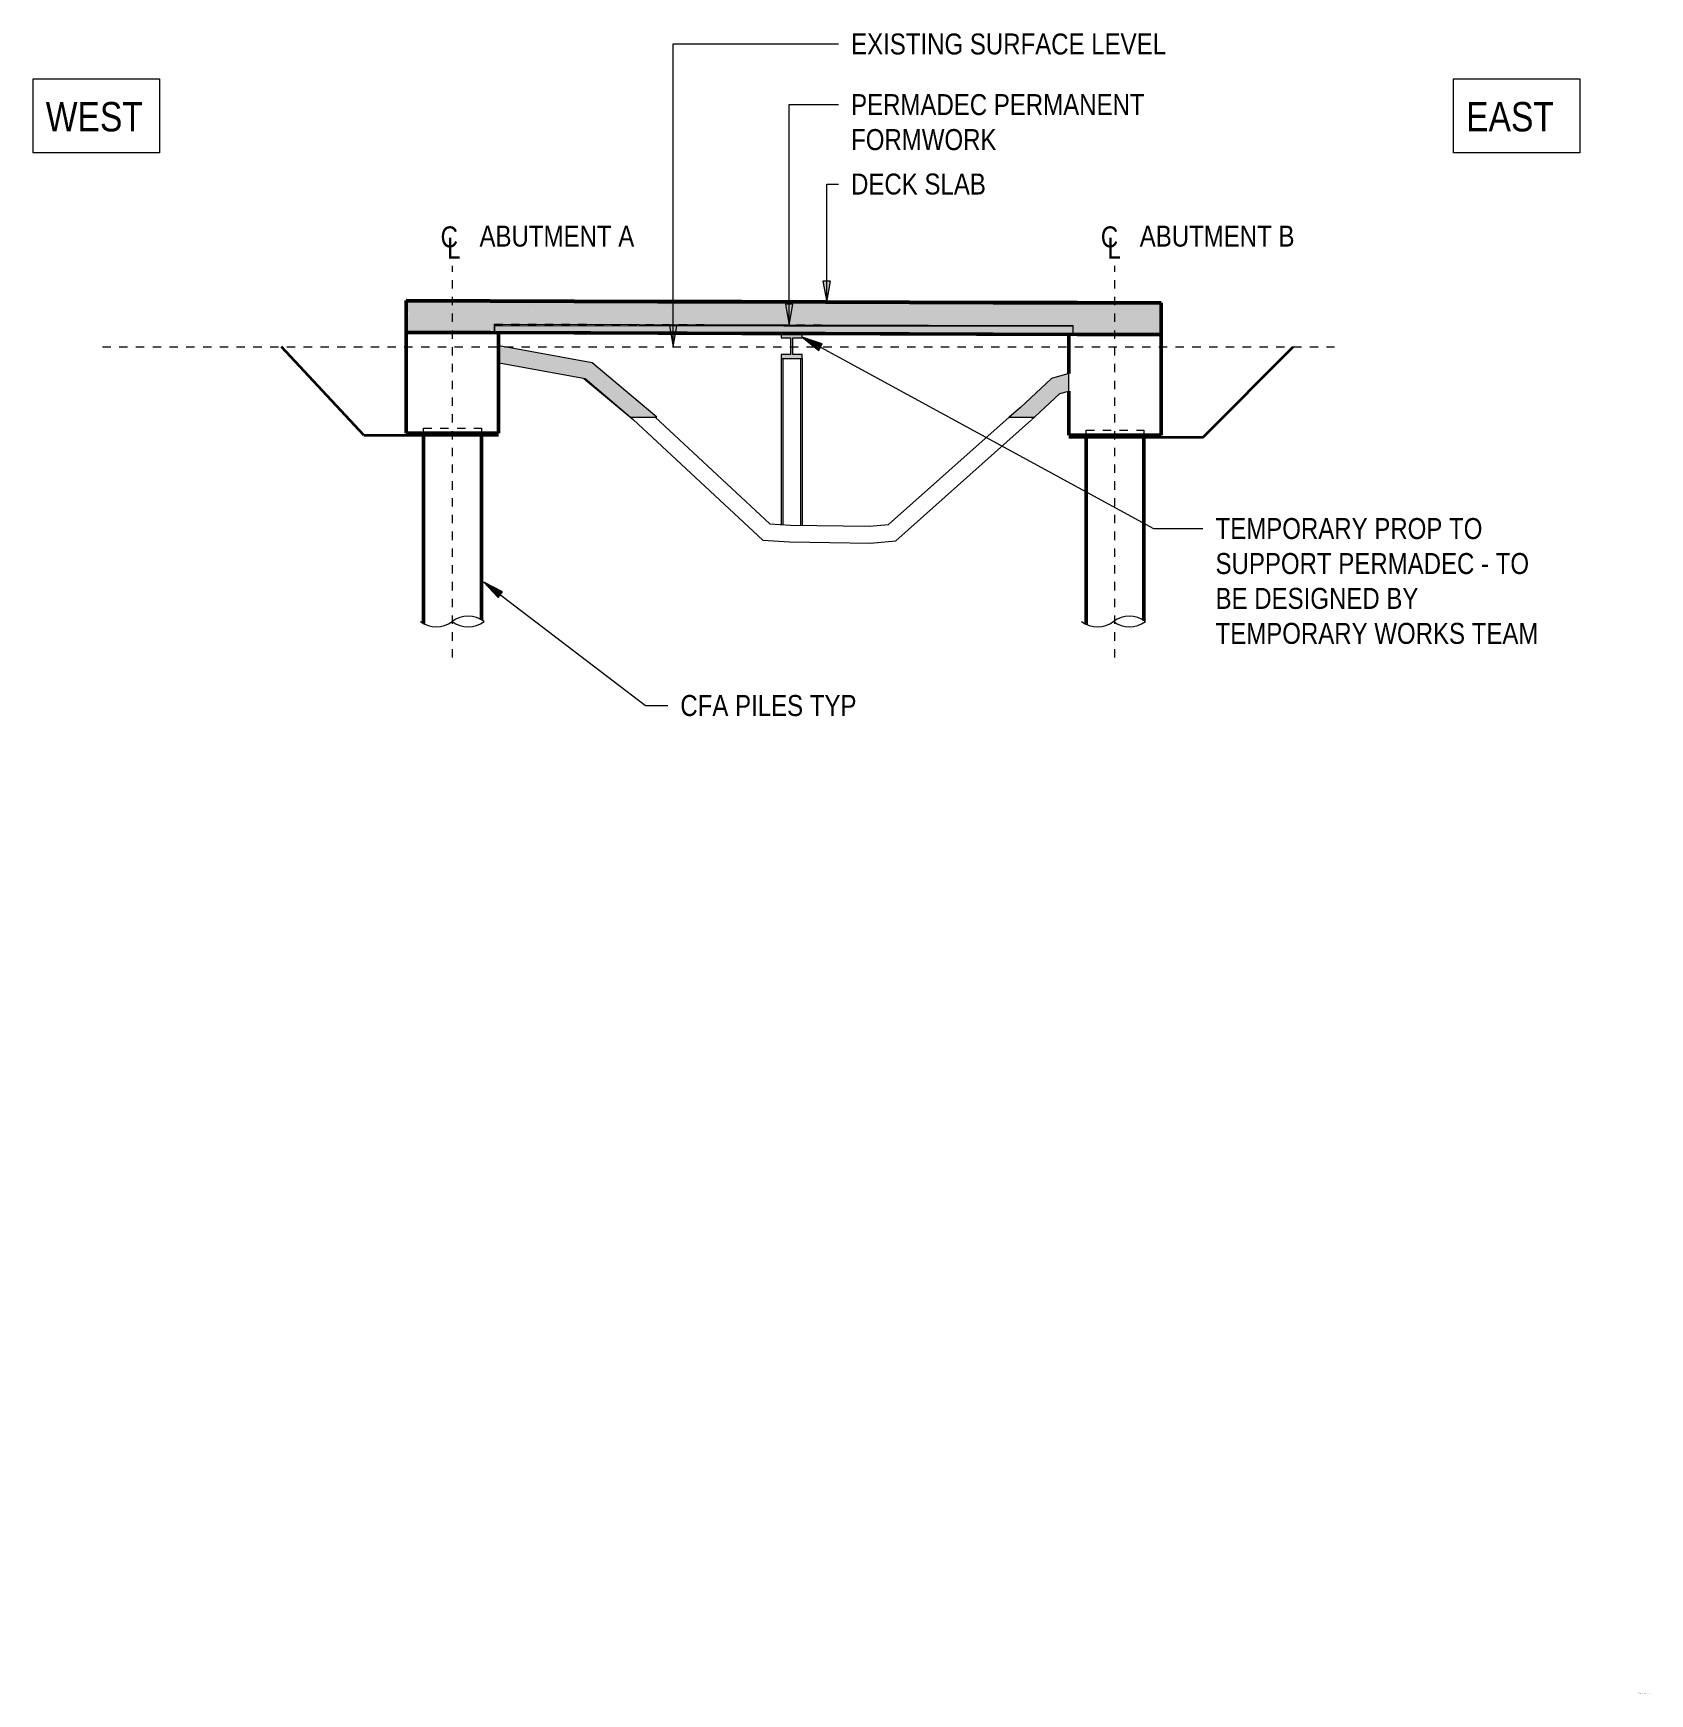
# Model space of a CAD drawing. Header units: metres. Extents: x 564 to 760, y 3 to 1698.
# Drawn here: x 740.63 to 759.9, y 2.66 to 22.46 of the extents above; entities that cross this region are included whole.
import ezdxf

# ---------------------------------------------------------------- set-up
doc = ezdxf.new("R2010")
doc.units = ezdxf.units.M
doc.linetypes.add('JacobsDash', pattern=[0.0045, 0.003, -0.0015])
doc.linetypes.add('JacobsGridLine', pattern=[0.0145, 0.01, -0.001, 0.0025, -0.001])
for name, color, linetype, lineweight in [('BRIDGE-ABUTMENT-CONC', 7, 'Continuous', 40), ('BRIDGE-FRAMING-LINE-18-HID', 7, 'JacobsDash', 18), ('D-BDGE', 7, 'Continuous', 13), ('D-BDGE-18-SOLID', 7, 'Continuous', 9), ('D-BDGE-FLOOR', 7, 'Continuous', 40), ('D-BDGE-FLOOR-HID', 7, 'JacobsDash', 18), ('D-BDGE-FLOOR-PAT', 7, 'Continuous', 40), ('D-BDGE-FNDN-LINES-18-HID', 7, 'JacobsDash', 18), ('D-BDGE-FNDN-PILE-CONC', 7, 'Continuous', 40), ('D-BDGE-LINE', 7, 'Continuous', 9), ('D-ENHA-GEN-LINE', 7, 'Continuous', 9), ('D-ENHA-GEN-LINE-GRIDS', 7, 'Continuous', 9), ('D-ENHA-TEXT', 7, 'Continuous', 9)]:
    doc.layers.add(name, color=color, linetype=linetype, lineweight=lineweight)
doc.layers.add('D-BDGE-FRAMING', color=7, linetype='Continuous', lineweight=13, true_color=0x8c8cc6)
doc.styles.add('Arial Narrow_2', font='ARIALN.TTF', dxfattribs={"height": 0.25})
doc.styles.add('Arial Narrow_3', font='ARIALN.TTF', dxfattribs={"height": 0.35})
doc.styles.add('Arial Narrow_4', font='ARIALN.TTF', dxfattribs={"height": 0.0035})
doc.styles.add('Arial Narrow_5', font='ARIALN.TTF', dxfattribs={"height": 0.005})

msp = doc.modelspace()

# ---------------------------------------------------------------- texts
at = {"layer": 'D-ENHA-GEN-LINE', "char_height": 0.25, "attachment_point": 1, "style": 'Arial Narrow_2', "bg_fill": 3, "box_fill_scale": 1, "bg_fill_color": 256, "bg_fill_true_color": 13158600, "bg_fill_transparency": 0}
for s, insert in [('ABUTMENT A', (745.948, 20.163)), ('ABUTMENT B', (753.821, 20.163))]:
    msp.add_mtext(s, dxfattribs=dict(at, insert=insert))
at = {"layer": 'D-ENHA-TEXT', "attachment_point": 1, "bg_fill": 3, "box_fill_scale": 1, "bg_fill_color": 256, "bg_fill_true_color": 13158600, "bg_fill_transparency": 0}
for s, insert, char_height, style in [('EXISTING SURFACE LEVEL', (750.379, 22.454), 0.25, 'Arial Narrow_2'), ('PERMADEC PERMANENT ', (750.379, 21.731), 0.25, 'Arial Narrow_2'), ('FORMWORK', (750.379, 21.314), 0.25, 'Arial Narrow_2'), ('DECK SLAB', (750.379, 20.784), 0.25, 'Arial Narrow_2'), ('TEMPORARY PROP TO ', (754.725, 16.676), 0.25, 'Arial Narrow_2'), ('SUPPORT PERMADEC - TO ', (754.725, 16.259), 0.25, 'Arial Narrow_2'), ('BE DESIGNED BY ', (754.725, 15.843), 0.25, 'Arial Narrow_2'), ('TEMPORARY WORKS TEAM ', (754.725, 15.426), 0.25, 'Arial Narrow_2'), ('CFA PILES TYP', (748.343, 14.566), 0.25, 'Arial Narrow_2'), ('1.', (759.767, 2.66), 0.0035, 'Arial Narrow_4')]:
    msp.add_mtext(s, dxfattribs=dict(at, insert=insert, char_height=char_height, style=style))

# ---------------------------------------------------------------- blocks, each defined once
blk = doc.blocks.new('01_SFO_FRP_Pile_CastInPlace_CS - CAST-IN-PLACE PILE - 0750-7668704-SECTION-STAGE A3')
at = {"layer": 'D-BDGE-FNDN-LINES-18-HID'}
for p, q in [((-580.892, 17.664), (-580.892, 17.723)), ((-580.892, 17.723), (-580.202, 17.723)), ((-580.202, 17.723), (-580.202, 17.664))]:
    blk.add_line(p, q, dxfattribs=at)
at = {"layer": 'D-BDGE-FNDN-PILE-CONC', "lineweight": 50}
for p, q in [((-580.892, 15.41), (-580.892, 17.664)), ((-580.202, 17.664), (-580.202, 15.453))]:
    blk.add_line(p, q, dxfattribs=at)
blk = doc.blocks.new('01_SFO_FRP_Pile_CastInPlace_CS - CAST-IN-PLACE PILE - 0750-V2-SECTION-STAGE A3')
at = {"layer": 'D-BDGE-FNDN-LINES-18-HID'}
for p, q in [((-588.793, 17.689), (-588.793, 17.749)), ((-588.793, 17.749), (-588.102, 17.749)), ((-588.102, 17.749), (-588.102, 17.689))]:
    blk.add_line(p, q, dxfattribs=at)
at = {"layer": 'D-BDGE-FNDN-PILE-CONC', "lineweight": 50}
for p, q in [((-588.793, 15.419), (-588.793, 17.689)), ((-588.102, 17.689), (-588.102, 15.462))]:
    blk.add_line(p, q, dxfattribs=at)
blk = doc.blocks.new('07_STR_DPS_PermadecPanel - 07_STR_DPS_PermadecPanel-5973117-SECTION-STAGE A3')
at = {"layer": 'D-BDGE-FRAMING', "linetype": 'JacobsDash', "lineweight": 18, "true_color": 0xc0c0c0}
blk.add_hatch(color=9, dxfattribs=at).paths.add_polyline_path([(-583.997, 18.875), (-583.998, 18.876), (-583.998, 18.875)])
at = {"layer": 'BRIDGE-FRAMING-LINE-18-HID'}
for p, q in [((-587.948, 18.893), (-587.947, 18.986)), ((-587.948, 18.893), (-587.948, 18.893)), ((-587.948, 18.893), (-587.948, 18.893)), ((-587.947, 18.986), (-587.947, 18.987)), ((-587.947, 18.987), (-587.947, 18.987)), ((-587.947, 18.987), (-586.321, 18.982)), ((-587.947, 18.986), (-586.504, 18.982))]:
    blk.add_line(p, q, dxfattribs=at)
at = {"layer": 'D-BDGE-FRAMING', "color": 7, "lineweight": 50}
for p, q in [((-587.948, 18.893), (-587.948, 18.887)), ((-587.948, 18.887), (-581.048, 18.866)), ((-581.048, 18.866), (-581.048, 18.867))]:
    blk.add_line(p, q, dxfattribs=at)
blk = doc.blocks.new('07_STR_DPS_PermadecPanel - 07_STR_DPS_PermadecPanel-V3-SECTION-STAGE A3')
at = {"layer": 'BRIDGE-FRAMING-LINE-18-HID'}
for p, q in [((-587.948, 18.891), (-587.948, 18.895)), ((-587.948, 18.893), (-587.948, 18.893)), ((-587.948, 18.891), (-587.948, 18.89)), ((-587.947, 18.989), (-587.947, 18.99)), ((-587.947, 18.99), (-587.947, 18.99)), ((-587.947, 18.99), (-581.047, 18.969)), ((-587.947, 18.988), (-587.947, 18.989)), ((-587.947, 18.989), (-587.947, 18.989)), ((-587.947, 18.989), (-587.947, 18.989)), ((-587.947, 18.989), (-582.647, 18.972)), ((-587.947, 18.989), (-581.047, 18.968)), ((-587.947, 18.987), (-587.947, 18.988)), ((-587.947, 18.988), (-587.947, 18.988)), ((-587.947, 18.988), (-587.947, 18.988)), ((-587.947, 18.988), (-584.477, 18.977)), ((-587.947, 18.988), (-582.83, 18.973)), ((-587.947, 18.987), (-587.947, 18.987)), ((-587.947, 18.987), (-584.66, 18.977)), ((-581.047, 18.969), (-581.047, 18.968))]:
    blk.add_line(p, q, dxfattribs=at)
blk = doc.blocks.new('CS_DET_Pile-Column_BreakLine - CS_Tubular BreakLine-5483456-SECTION-STAGE A3')
at = {"layer": 'D-BDGE-LINE', "lineweight": 18}
for centre, start, end in [((-588.26, 15.19), 52.9573, 127.0427), ((-588.64, 15.694), 232.9573, 307.0427), ((-588.26, 15.694), 232.9573, 307.0427)]:
    blk.add_arc(centre, 0.315, start, end, dxfattribs=at)
blk = doc.blocks.new('CS_Annot_Centreline Symbol1 - CS_Annot_Centreline Symbol-5309845-SECTION-STAGE A3')
at = {"layer": 'D-ENHA-GEN-LINE', "char_height": 0.25, "attachment_point": 1, "style": 'Arial Narrow_2'}
for s, insert, width in [('C  ', (-588.589, 20.154), 0.44093), ('L', (-588.511, 20.02), 0.1924)]:
    blk.add_mtext(s, dxfattribs=dict(at, insert=insert, width=width))

# ---------------------------------------------------------------- hatches: boundary and pattern name
at = {"layer": 'BRIDGE-ABUTMENT-CONC', "true_color": 0xc0c0c0}
for points in [[(745.51, 18.889), (745.075, 18.89), (745.075, 18.889), (745.308, 18.889)], [(753.698, 18.864), (752.975, 18.866), (752.975, 18.864), (753.075, 18.864)], [(752.975, 18.399), (752.975, 18.399), (752.975, 18.399)]]:
    msp.add_hatch(color=9, dxfattribs=at).paths.add_polyline_path(points)
at = {"layer": 'D-BDGE-FLOOR-PAT', "true_color": 0xc0c0c0}
msp.add_hatch(color=9, dxfattribs=at).paths.add_polyline_path([(754.075, 19.238), (754.075, 19.242), (745.075, 19.269), (745.075, 19.265), (752.075, 19.244), (752.29, 19.243), (754.075, 19.238)])
h = msp.add_hatch(color=9, dxfattribs=at)
h.paths.add_polyline_path([(754.075, 18.864), (754.075, 19.238), (745.075, 19.265), (745.075, 19.135), (745.101, 19.131), (745.101, 19.188), (750.485, 19.188), (750.485, 19.008), (745.101, 19.009), (745.101, 19.078), (745.075, 19.072), (745.075, 18.89), (745.79, 18.889), (746.125, 18.889), (746.126, 18.986), (753.026, 18.968), (753.026, 18.867), (751.327, 18.871), (753.698, 18.864)])
h.paths.add_polyline_path([(749.545, 18.876), (749.545, 18.876), (749.401, 18.877)])
at = {"layer": 'D-BDGE-LINE', "true_color": 0xc0c0c0}
h = msp.add_hatch(color=9, dxfattribs=at)
h.paths.add_polyline_path([(747.234, 19.008), (750.485, 19.008), (750.485, 19.188), (745.101, 19.188), (745.101, 19.131), (745.127, 19.125), (745.154, 19.117), (745.164, 19.112), (745.168, 19.109), (745.17, 19.104), (745.168, 19.099), (745.163, 19.096), (745.157, 19.092), (745.138, 19.086), (745.117, 19.081), (745.101, 19.077), (745.101, 19.008), (747.114, 19.008)])
h.paths.add_polyline_path([(749.861, 19.032), (749.72, 19.033), (749.632, 19.036), (749.604, 19.036), (749.473, 19.043), (749.401, 19.049), (749.342, 19.054), (749.31, 19.059), (749.261, 19.066), (749.23, 19.073), (749.208, 19.081), (749.198, 19.087), (749.197, 19.095), (749.208, 19.104), (749.231, 19.111), (749.281, 19.121), (749.337, 19.128), (749.401, 19.134), (749.483, 19.14), (749.56, 19.143), (749.643, 19.146), (749.734, 19.147), (749.762, 19.147), (749.894, 19.146), (750.003, 19.143), (750.078, 19.14), (750.123, 19.137), (750.181, 19.133), (750.259, 19.126), (750.284, 19.123), (750.333, 19.116), (750.38, 19.106), (750.397, 19.101), (750.411, 19.093), (750.413, 19.085), (750.403, 19.076), (750.38, 19.069), (750.346, 19.061), (750.3, 19.054), (750.245, 19.048), (750.18, 19.043), (750.075, 19.037), (750.003, 19.035), (749.876, 19.033)])
h.paths.add_polyline_path([(748.087, 19.038), (747.917, 19.04), (747.836, 19.043), (747.767, 19.046), (747.69, 19.051), (747.681, 19.052), (747.595, 19.06), (747.561, 19.064), (747.516, 19.071), (747.474, 19.081), (747.459, 19.087), (747.449, 19.096), (747.45, 19.103), (747.468, 19.112), (747.498, 19.12), (747.538, 19.127), (747.602, 19.135), (747.657, 19.14), (747.753, 19.146), (747.836, 19.15), (747.924, 19.152), (748.017, 19.153), (748.077, 19.153), (748.197, 19.151), (748.276, 19.148), (748.346, 19.145), (748.422, 19.14), (748.476, 19.135), (748.528, 19.13), (748.575, 19.123), (748.615, 19.116), (748.641, 19.109), (748.657, 19.102), (748.665, 19.096), (748.663, 19.088), (748.649, 19.08), (748.623, 19.072), (748.585, 19.065), (748.536, 19.058), (748.438, 19.049), (748.363, 19.045), (748.295, 19.042), (748.19, 19.039), (748.173, 19.038)])
h.paths.add_polyline_path([(746.366, 19.043), (746.211, 19.045), (746.114, 19.047), (746.044, 19.05), (745.962, 19.055), (745.906, 19.059), (745.853, 19.065), (745.798, 19.072), (745.761, 19.078), (745.743, 19.082), (745.717, 19.09), (745.702, 19.098), (745.701, 19.106), (745.711, 19.114), (745.736, 19.123), (745.785, 19.132), (745.84, 19.139), (745.91, 19.146), (745.985, 19.151), (746.064, 19.154), (746.151, 19.157), (746.241, 19.158), (746.331, 19.158), (746.403, 19.157), (746.484, 19.155), (746.572, 19.152), (746.648, 19.147), (746.714, 19.142), (746.774, 19.136), (746.821, 19.13), (746.857, 19.123), (746.886, 19.117), (746.901, 19.112), (746.915, 19.104), (746.917, 19.096), (746.904, 19.087), (746.882, 19.079), (746.837, 19.07), (746.781, 19.063), (746.717, 19.057), (746.632, 19.051), (746.612, 19.05), (746.499, 19.046), (746.391, 19.044)])
h = msp.add_hatch(color=9, dxfattribs=at)
h.paths.add_polyline_path([(749.861, 19.032), (750.003, 19.035), (750.075, 19.037), (750.123, 19.04), (750.18, 19.043), (750.245, 19.048), (750.3, 19.054), (750.346, 19.061), (750.38, 19.069), (750.403, 19.076), (750.413, 19.085), (750.411, 19.093), (750.393, 19.102), (750.363, 19.11), (750.319, 19.118), (750.259, 19.126), (750.181, 19.133), (750.123, 19.137), (750.075, 19.14), (750.003, 19.143), (749.882, 19.146), (749.762, 19.147), (749.695, 19.147), (749.607, 19.145), (749.521, 19.142), (749.451, 19.138), (749.384, 19.133), (749.326, 19.127), (749.281, 19.121), (749.254, 19.116), (749.223, 19.109), (749.206, 19.102), (749.197, 19.094), (749.198, 19.087), (749.212, 19.079), (749.25, 19.069), (749.292, 19.061), (749.353, 19.053), (749.404, 19.048), (749.502, 19.041), (749.588, 19.037), (749.67, 19.034), (749.762, 19.033), (749.774, 19.033)])
h.paths.add_polyline_path([(748.087, 19.038), (748.235, 19.04), (748.321, 19.043), (748.388, 19.046), (748.463, 19.051), (748.512, 19.056), (748.564, 19.062), (748.606, 19.069), (748.626, 19.073), (748.652, 19.081), (748.664, 19.089), (748.665, 19.096), (748.653, 19.105), (748.629, 19.113), (748.593, 19.12), (748.524, 19.13), (748.462, 19.136), (748.391, 19.142), (748.296, 19.147), (748.213, 19.15), (748.137, 19.152), (748.075, 19.153), (747.952, 19.152), (747.868, 19.151), (747.787, 19.148), (747.712, 19.144), (747.65, 19.14), (747.595, 19.135), (747.548, 19.129), (747.51, 19.123), (747.489, 19.118), (747.462, 19.109), (747.45, 19.103), (747.449, 19.094), (747.459, 19.087), (747.482, 19.079), (747.532, 19.068), (747.587, 19.061), (747.655, 19.054), (747.729, 19.048), (747.792, 19.045), (747.906, 19.04), (747.994, 19.038), (748.077, 19.038)])
h.paths.add_polyline_path([(746.366, 19.043), (746.526, 19.046), (746.583, 19.049), (746.676, 19.054), (746.733, 19.058), (746.785, 19.063), (746.828, 19.069), (746.866, 19.076), (746.891, 19.082), (746.907, 19.088), (746.917, 19.097), (746.915, 19.104), (746.901, 19.112), (746.873, 19.12), (746.817, 19.13), (746.764, 19.137), (746.69, 19.144), (746.611, 19.149), (746.532, 19.153), (746.437, 19.156), (746.361, 19.158), (746.271, 19.158), (746.181, 19.157), (746.09, 19.155), (746.017, 19.152), (745.962, 19.149), (745.882, 19.143), (745.84, 19.139), (745.785, 19.132), (745.756, 19.127), (745.728, 19.12), (745.708, 19.112), (745.701, 19.106), (745.702, 19.098), (745.72, 19.089), (745.753, 19.08), (745.798, 19.072), (745.854, 19.065), (745.929, 19.058), (746.009, 19.052), (746.09, 19.048), (746.169, 19.046), (746.271, 19.044), (746.331, 19.043)])
h.paths.add_polyline_path([(745.101, 19.078), (745.138, 19.086), (745.158, 19.093), (745.168, 19.099), (745.169, 19.101), (745.169, 19.106), (745.168, 19.109), (745.161, 19.114), (745.145, 19.12), (745.127, 19.125), (745.101, 19.13), (745.101, 19.08)])
at = {"layer": 'D-BDGE-LINE', "true_color": 0xc7ffc7}
msp.add_hatch(color=254, dxfattribs=at).paths.add_polyline_path([(753.026, 18.867), (753.026, 18.968), (746.126, 18.986), (746.126, 18.887), (752.975, 18.867)])
at = {"layer": 'D-BDGE-LINE', "true_color": 0xd8d8d8}
for points in [[(749.545, 18.577), (749.795, 18.577), (749.795, 18.627), (749.685, 18.627), (749.685, 18.827), (749.795, 18.827), (749.795, 18.876), (749.545, 18.875), (749.545, 18.827), (749.655, 18.827), (749.655, 18.627), (749.545, 18.627)], [(749.795, 18.876), (749.795, 18.876), (749.792, 18.876)]]:
    msp.add_hatch(color=254, dxfattribs=at).paths.add_polyline_path(points)
at = {"layer": 'D-BDGE-LINE', "true_color": 0xc0c0c0}
h = msp.add_hatch(color=9, dxfattribs=at)
h.paths.add_polyline_path([(752.29, 17.878), (752.565, 17.878), (752.869, 18.16), (752.975, 18.191), (752.975, 18.399), (752.768, 18.339), (752.398, 17.996), (752.265, 17.878)])
h.paths.add_polyline_path([(748.064, 17.878), (747.291, 18.527), (746.184, 18.729), (746.184, 18.526), (747.208, 18.339), (747.749, 17.878)])
at = {"layer": 'D-ENHA-TEXT'}
for points in [[(750.088, 19.25), (750.132, 19.5), (750.044, 19.5)], [(749.642, 18.975), (749.686, 19.225), (749.597, 19.225)], [(748.256, 18.717), (748.3, 18.967), (748.212, 18.967)], [(749.795, 18.834), (749.993, 18.676), (750.036, 18.753)], [(745.998, 15.913), (746.17, 15.727), (746.224, 15.797)]]:
    msp.add_hatch(color=256, dxfattribs=at).paths.add_polyline_path(points)

# ---------------------------------------------------------------- linework, layer by layer
at = {"layer": 'BRIDGE-ABUTMENT-CONC', "lineweight": 50}
for p, q in [((745.075, 17.693), (745.075, 18.893)), ((745.075, 18.889), (745.075, 18.893)), ((745.075, 18.889), (745.075, 17.689)), ((746.175, 17.689), (746.175, 18.887)), ((752.975, 18.399), (752.975, 18.866)), ((752.975, 18.866), (752.975, 18.864)), ((752.975, 18.864), (752.975, 18.399)), ((754.075, 17.664), (754.075, 18.864)), ((752.975, 17.668), (752.975, 18.191)), ((752.975, 18.191), (752.975, 17.664)), ((745.075, 17.693), (745.075, 17.689)), ((745.075, 17.689), (746.175, 17.689)), ((752.975, 17.664), (752.975, 17.668)), ((752.975, 17.664), (754.075, 17.664))]:
    msp.add_line(p, q, dxfattribs=at)
at = {"layer": 'BRIDGE-FRAMING-LINE-18-HID'}
for p, q in [((746.175, 18.887), (746.175, 17.693)), ((754.075, 18.868), (754.075, 17.668)), ((746.175, 17.693), (745.075, 17.693)), ((746.175, 17.693), (746.175, 17.691)), ((754.075, 17.668), (752.975, 17.668)), ((754.075, 17.666), (754.075, 17.668))]:
    msp.add_line(p, q, dxfattribs=at)
at = {"layer": 'D-BDGE', "lineweight": 25}
for p, q in [((746.126, 18.889), (745.075, 18.889)), ((754.075, 18.864), (752.975, 18.864))]:
    msp.add_line(p, q, dxfattribs=at)
at = {"layer": 'D-BDGE', "lineweight": 18}
for p, q in [((746.126, 18.989), (746.126, 18.889)), ((753.026, 18.959), (746.126, 18.967)), ((749.795, 18.877), (749.545, 18.877)), ((749.545, 18.877), (749.545, 18.827)), ((749.545, 18.827), (749.655, 18.827)), ((749.655, 18.827), (749.655, 18.627)), ((749.685, 18.627), (749.685, 18.827)), ((749.685, 18.827), (749.795, 18.827)), ((749.795, 18.827), (749.795, 18.877)), ((749.655, 18.627), (749.545, 18.627)), ((749.545, 18.627), (749.545, 18.577)), ((749.795, 18.627), (749.685, 18.627)), ((749.795, 18.577), (749.795, 18.627)), ((749.545, 18.577), (749.795, 18.577))]:
    msp.add_line(p, q, dxfattribs=at)
at = {"layer": 'D-BDGE', "color": 8, "linetype": 'JacobsDash', "lineweight": 18, "true_color": 0x808080}
for p, q in [((741.451, 18.717), (746.184, 18.717)), ((746.248, 18.717), (756.142, 18.717))]:
    msp.add_line(p, q, dxfattribs=at)
at = {"layer": 'D-BDGE', "lineweight": 35}
for p, q in [((744.567, 17.665), (743.585, 18.717)), ((754.576, 17.642), (755.651, 18.717)), ((744.567, 17.665), (746.176, 17.665)), ((752.976, 17.642), (754.576, 17.642))]:
    msp.add_line(p, q, dxfattribs=at)
at = {"layer": 'D-BDGE', "color": 8, "true_color": 0x808080}
for p, q in [((747.291, 18.527), (746.184, 18.729)), ((746.184, 18.729), (746.184, 18.526)), ((746.184, 18.526), (747.208, 18.339)), ((748.064, 17.878), (747.291, 18.527)), ((747.208, 18.339), (747.749, 17.878)), ((752.768, 18.339), (752.398, 17.996)), ((752.975, 18.399), (752.768, 18.339)), ((752.975, 18.191), (752.975, 18.399)), ((752.565, 17.878), (752.869, 18.16)), ((752.869, 18.16), (752.975, 18.191)), ((747.749, 17.878), (748.064, 17.878)), ((752.398, 17.996), (752.265, 17.878)), ((752.265, 17.878), (752.565, 17.878))]:
    msp.add_line(p, q, dxfattribs=at)
at = {"layer": 'D-BDGE', "color": 8, "lineweight": 18, "true_color": 0x808080}
for p, q in [((746.184, 18.526), (746.175, 18.527)), ((749.545, 18.577), (749.545, 16.599)), ((749.565, 18.577), (749.565, 16.598)), ((749.775, 18.577), (749.775, 16.59)), ((749.795, 18.577), (749.795, 16.59)), ((747.194, 18.341), (747.78, 17.85)), ((747.78, 17.85), (749.328, 16.414)), ((748.043, 17.878), (749.412, 16.609)), ((750.827, 16.599), (752.265, 17.878)), ((750.911, 16.406), (752.531, 17.847)), ((752.565, 17.878), (752.534, 17.85)), ((749.412, 16.609), (749.655, 16.592)), ((749.655, 16.592), (750.598, 16.578)), ((750.598, 16.578), (750.827, 16.599)), ((749.328, 16.414), (749.646, 16.392)), ((749.646, 16.392), (750.606, 16.378)), ((750.606, 16.378), (750.911, 16.406))]:
    msp.add_line(p, q, dxfattribs=at)
at = {"layer": 'D-BDGE-18-SOLID', "color": 252, "true_color": 0x888888}
for p, q in [((753.026, 18.968), (746.126, 18.986)), ((746.126, 18.986), (746.126, 18.887)), ((746.126, 18.887), (753.026, 18.867)), ((753.026, 18.867), (753.026, 18.968))]:
    msp.add_line(p, q, dxfattribs=at)
at = {"layer": 'D-BDGE-FLOOR', "lineweight": 50}
for p, q in [((745.075, 19.265), (745.075, 19.269)), ((745.075, 19.164), (745.075, 19.267)), ((745.075, 19.265), (745.075, 19.135)), ((754.075, 19.242), (754.075, 19.238)), ((754.075, 18.863), (754.075, 19.238)), ((745.075, 19.073), (745.075, 18.89)), ((745.075, 18.894), (745.075, 19.05)), ((745.075, 18.894), (745.075, 18.89))]:
    msp.add_line(p, q, dxfattribs=at)
at = {"layer": 'D-BDGE-FLOOR', "lineweight": 50, "flags": 128}
for points in [[(745.075, 19.269), (746.075, 19.266), (747.075, 19.263), (748.075, 19.26), (749.075, 19.257), (750.075, 19.254), (751.075, 19.251), (752.075, 19.248), (753.075, 19.245), (754.075, 19.242)], [(754.075, 19.238), (753.075, 19.241), (752.075, 19.244), (751.075, 19.247), (750.075, 19.25), (749.075, 19.253), (748.075, 19.256), (747.075, 19.259), (746.075, 19.262), (745.075, 19.265)], [(745.075, 19.164), (745.075, 19.164), (745.075, 19.164), (745.075, 19.164)], [(745.075, 19.126), (745.075, 19.13), (745.075, 19.135)], [(745.075, 19.073), (745.075, 19.086), (745.075, 19.099), (745.075, 19.112), (745.075, 19.126)], [(745.075, 18.89), (746.075, 18.887), (747.075, 18.884), (748.075, 18.881), (749.075, 18.878), (750.075, 18.875), (751.075, 18.872), (752.075, 18.869), (753.075, 18.866), (754.075, 18.863)]]:
    msp.add_lwpolyline(points, dxfattribs=at)
at = {"layer": 'D-BDGE-FLOOR-HID'}
for p, q in [((745.075, 19.267), (745.075, 19.269)), ((754.075, 19.242), (754.075, 19.24)), ((745.075, 19.161), (745.075, 19.164)), ((745.075, 19.161), (745.075, 19.164)), ((745.075, 19.05), (745.075, 19.056)), ((745.075, 19.055), (745.075, 19.054)), ((745.075, 19.054), (745.075, 19.05))]:
    msp.add_line(p, q, dxfattribs=at)
at = {"layer": 'D-BDGE-FLOOR-HID', "flags": 128}
for points in [[(745.075, 19.164), (745.075, 19.161), (745.075, 19.157)], [(745.075, 19.05), (745.075, 19.053), (745.075, 19.054)]]:
    msp.add_lwpolyline(points, dxfattribs=at)
at = {"layer": 'D-ENHA-GEN-LINE-GRIDS', "linetype": 'JacobsGridLine', "lineweight": 18}
for p, q in [((745.625, 15.014), (745.625, 19.685)), ((753.525, 15.014), (753.525, 19.685))]:
    msp.add_line(p, q, dxfattribs=at)
at = {"layer": 'D-ENHA-TEXT'}
for p, q in [((748.256, 22.329), (750.229, 22.329)), ((748.256, 18.717), (748.256, 22.329)), ((749.642, 21.606), (750.229, 21.606)), ((749.642, 18.975), (749.642, 21.606)), ((750.088, 20.659), (750.229, 20.659)), ((750.088, 19.25), (750.088, 20.659)), ((750.132, 19.5), (750.044, 19.5)), ((750.044, 19.5), (750.088, 19.25)), ((750.088, 19.25), (750.132, 19.5)), ((749.686, 19.225), (749.597, 19.225)), ((749.597, 19.225), (749.642, 18.975)), ((749.642, 18.975), (749.686, 19.225)), ((748.3, 18.967), (748.212, 18.967)), ((748.212, 18.967), (748.256, 18.717)), ((748.256, 18.717), (748.3, 18.967)), ((749.795, 18.834), (749.993, 18.676)), ((750.036, 18.753), (749.795, 18.834)), ((749.795, 18.834), (753.987, 16.551)), ((749.993, 18.676), (750.036, 18.753)), ((753.987, 16.551), (754.575, 16.551)), ((745.998, 15.913), (746.17, 15.727)), ((746.224, 15.797), (745.998, 15.913)), ((745.998, 15.913), (747.929, 14.441)), ((746.17, 15.727), (746.224, 15.797)), ((747.929, 14.441), (748.193, 14.441))]:
    msp.add_line(p, q, dxfattribs=at)
at = {"layer": 'D-ENHA-TEXT', "lineweight": 18, "flags": 128}
for points in [[(740.626, 21.913), (742.131, 21.913), (742.131, 21.031), (740.626, 21.031)], [(757.563, 21.913), (759.068, 21.913), (759.068, 21.031), (757.563, 21.031)]]:
    msp.add_lwpolyline(points, close=True, dxfattribs=at)

# ---------------------------------------------------------------- block references
at = {"layer": 'BRIDGE-FRAMING-LINE-18-HID'}
for name in ['07_STR_DPS_PermadecPanel - 07_STR_DPS_PermadecPanel-V3-SECTION-STAGE A3', '07_STR_DPS_PermadecPanel - 07_STR_DPS_PermadecPanel-5973117-SECTION-STAGE A3']:
    msp.add_blockref(name, (1334.073, 0), dxfattribs=at)
at = {"layer": 'D-BDGE-FNDN-LINES-18-HID'}
for name in ['01_SFO_FRP_Pile_CastInPlace_CS - CAST-IN-PLACE PILE - 0750-V2-SECTION-STAGE A3', '01_SFO_FRP_Pile_CastInPlace_CS - CAST-IN-PLACE PILE - 0750-7668704-SECTION-STAGE A3']:
    msp.add_blockref(name, (1334.073, 0), dxfattribs=at)
at = {"layer": 'D-BDGE-LINE'}
for p in [(1334.073, 0), (1341.958, 0)]:
    msp.add_blockref('CS_DET_Pile-Column_BreakLine - CS_Tubular BreakLine-5483456-SECTION-STAGE A3', p, dxfattribs=at)
at = {"layer": 'D-ENHA-GEN-LINE'}
for p in [(1334.073, 0), (1341.946, 0)]:
    msp.add_blockref('CS_Annot_Centreline Symbol1 - CS_Annot_Centreline Symbol-5309845-SECTION-STAGE A3', p, dxfattribs=at)

msp.set_redraw_order([(e.dxf.handle, doc.entitydb.next_handle()) for e in msp.query("TEXT MTEXT ATTDEF DIMENSION ARC_DIMENSION")])  # texts and dimensions are drawn at this point

# ---------------------------------------------------------------- next in the draw order: texts
at = {"layer": 'D-ENHA-TEXT', "lineweight": 18, "char_height": 0.35, "attachment_point": 1, "style": 'Arial Narrow_3', "bg_fill": 3, "box_fill_scale": 1, "bg_fill_color": 256, "bg_fill_true_color": 13158600, "bg_fill_transparency": 0}
for s, insert in [('WEST', (740.776, 21.637)), ('EAST', (757.713, 21.637))]:
    msp.add_mtext(s, dxfattribs=dict(at, insert=insert))
at = {"layer": 'D-ENHA-TEXT', "insert": (759.775, 2.66), "char_height": 0.0035, "attachment_point": 1, "style": 'Arial Narrow_4', "bg_fill": 3, "box_fill_scale": 1, "bg_fill_color": 256, "bg_fill_true_color": 13158600, "bg_fill_transparency": 0}
msp.add_mtext('FOR GENERAL NOTES REFER TO SHEET No. 2871005 TO 2871008.', dxfattribs=at)

# ---------------------------------------------------------------- next in the draw order: texts
at = {"layer": 'D-ENHA-TEXT', "insert": (759.767, 2.671), "char_height": 0.005, "attachment_point": 1, "style": 'Arial Narrow_5', "bg_fill": 3, "box_fill_scale": 1, "bg_fill_color": 256, "bg_fill_true_color": 13158600, "bg_fill_transparency": 0}
msp.add_mtext('NOTES', dxfattribs=at)

doc.saveas('drawing.dxf')
